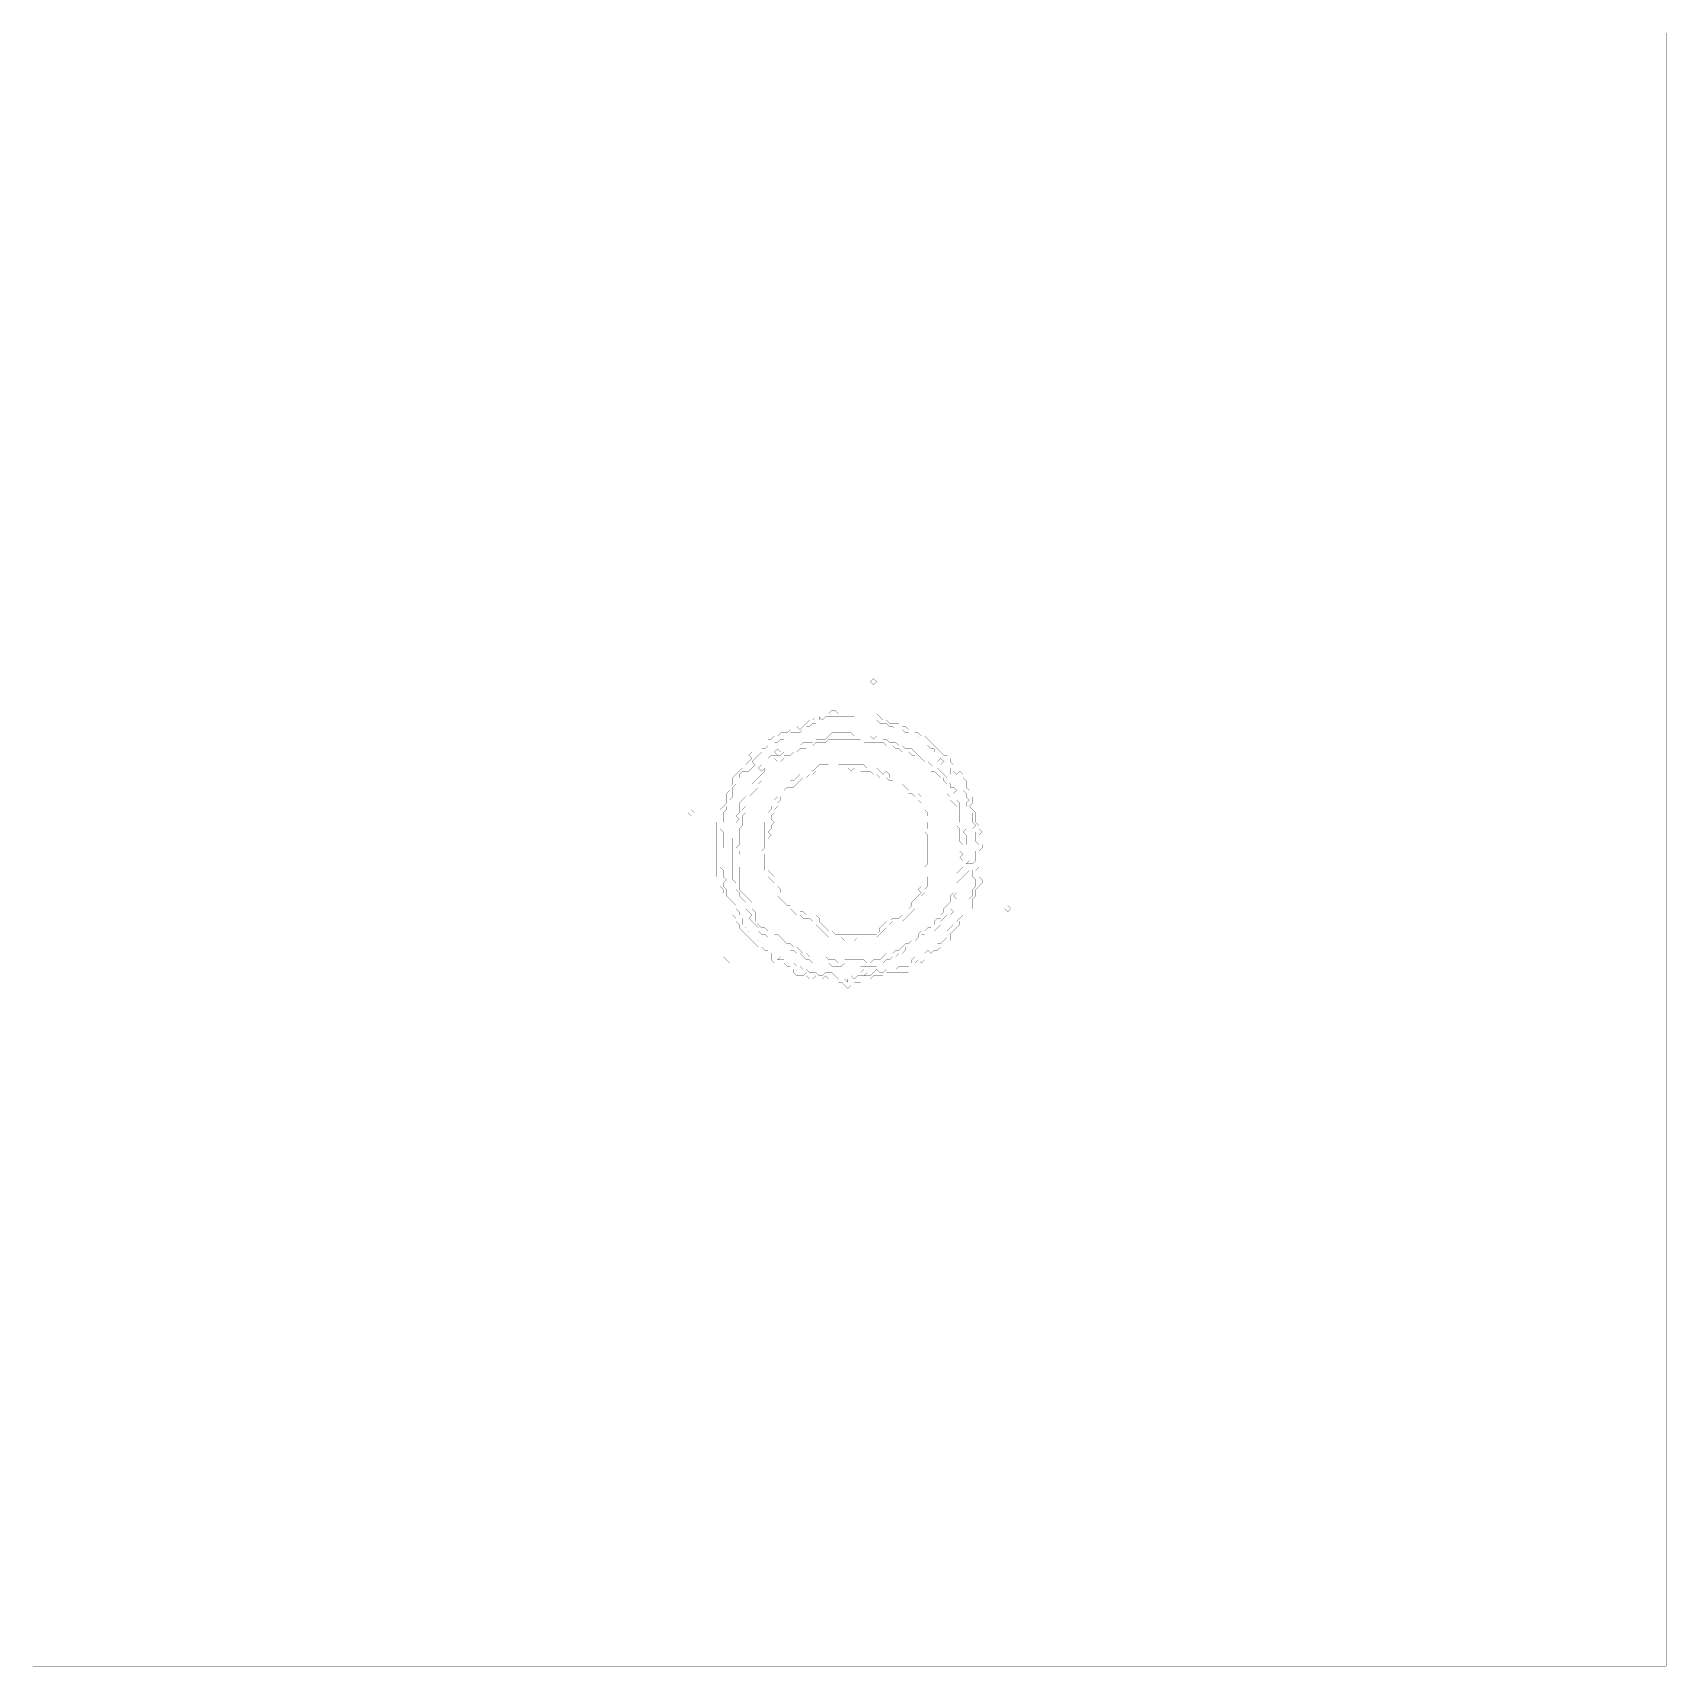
# Model space of a CAD drawing. Header units: metres. Extents: x 0 to 5097, y -5097 to 0.
import ezdxf

# ---------------------------------------------------------------- set-up
doc = ezdxf.new("R2010")
doc.units = ezdxf.units.M
doc.layers.add('conductor', color=1, linetype='Continuous')
doc.layers.add('substrate', color=5, linetype='Continuous')

msp = doc.modelspace()

# ---------------------------------------------------------------- linework, layer by layer
at = {"layer": 'conductor', "const_width": 0.5}
for points in [[(2453.8, -2134.6), (2453.8, -2144.5), (2443.8, -2154.5), (2433.8, -2154.5), (2423.8, -2164.5), (2413.9, -2164.5), (2403.9, -2174.5), (2393.9, -2184.4), (2383.9, -2184.4), (2374, -2184.4), (2364, -2184.4), (2354, -2194.4), (2344, -2204.4), (2334.1, -2204.4), (2324.1, -2214.4), (2314.1, -2214.4), (2314.1, -2224.3), (2314.1, -2234.3), (2304.1, -2244.3), (2294.2, -2234.3), (2294.2, -2224.3), (2284.2, -2234.3), (2274.2, -2234.3), (2274.2, -2244.3), (2264.2, -2254.3), (2254.3, -2264.2), (2244.3, -2274.2), (2254.3, -2284.2), (2244.3, -2294.2), (2234.3, -2304.1), (2224.3, -2304.1), (2214.4, -2304.1), (2204.4, -2314.1), (2204.4, -2324.1), (2194.4, -2334.1), (2194.4, -2344), (2184.4, -2354), (2184.4, -2364), (2184.4, -2374), (2184.4, -2383.9), (2174.5, -2393.9), (2174.5, -2403.9), (2164.5, -2413.9), (2164.5, -2423.8), (2154.5, -2433.8), (2154.5, -2443.8), (2154.5, -2453.8), (2154.5, -2463.7), (2144.5, -2473.7), (2144.5, -2483.7), (2154.5, -2493.7), (2154.5, -2503.6), (2154.5, -2513.6), (2154.5, -2523.6), (2154.5, -2533.6), (2154.5, -2543.5), (2144.5, -2553.5), (2144.5, -2563.5), (2144.5, -2573.4), (2144.5, -2583.4), (2144.5, -2593.4), (2144.5, -2603.4), (2154.5, -2613.3), (2154.5, -2623.3), (2154.5, -2633.3), (2164.5, -2643.3), (2154.5, -2653.2), (2154.5, -2663.2), (2164.5, -2673.2), (2164.5, -2683.2), (2164.5, -2693.1), (2174.5, -2703.1), (2184.4, -2713.1), (2194.4, -2723.1), (2194.4, -2733), (2204.4, -2743), (2204.4, -2753), (2214.4, -2763), (2214.4, -2772.9), (2214.4, -2782.9), (2224.3, -2792.9), (2224.3, -2802.9), (2234.3, -2802.9), (2244.3, -2812.8), (2244.3, -2822.8), (2254.3, -2822.8), (2264.2, -2832.8), (2274.2, -2832.8), (2284.2, -2832.8), (2294.2, -2842.8), (2304.1, -2852.7), (2314.1, -2862.7), (2314.1, -2872.7), (2324.1, -2872.7), (2334.1, -2882.7), (2324.1, -2892.6), (2334.1, -2892.6), (2344, -2892.6), (2354, -2902.6), (2364, -2902.6), (2374, -2902.6), (2383.9, -2912.6), (2383.9, -2922.6), (2393.9, -2912.6), (2403.9, -2922.6), (2413.9, -2922.6), (2423.8, -2932.5), (2433.8, -2932.5), (2443.8, -2932.5), (2453.8, -2942.5), (2463.7, -2942.5), (2473.7, -2932.5), (2483.7, -2932.5), (2493.7, -2932.5), (2503.6, -2942.5), (2513.6, -2952.5), (2523.6, -2952.5), (2533.6, -2952.5), (2543.5, -2962.5), (2543.5, -2952.5), (2553.5, -2942.5), (2563.5, -2952.5), (2573.4, -2942.5), (2583.4, -2942.5), (2593.4, -2942.5), (2603.4, -2942.5), (2613.3, -2942.5), (2623.3, -2932.5), (2633.3, -2922.6), (2643.3, -2932.5), (2653.2, -2932.5), (2663.2, -2922.6), (2673.2, -2922.6), (2683.2, -2922.6), (2693.1, -2922.6), (2703.1, -2912.6), (2713.1, -2912.6), (2723.1, -2912.6), (2733, -2912.6), (2743, -2902.6), (2743, -2892.6), (2753, -2882.7), (2763, -2882.7), (2772.9, -2882.7), (2772.9, -2872.7), (2782.9, -2862.7), (2792.9, -2852.7), (2802.9, -2852.7), (2812.8, -2852.7), (2822.8, -2842.8), (2832.8, -2842.8), (2842.8, -2832.8), (2852.7, -2822.8), (2852.7, -2812.8), (2852.7, -2802.9), (2862.7, -2792.9), (2872.7, -2782.9), (2882.7, -2782.9), (2882.7, -2772.9), (2892.6, -2763), (2902.6, -2753), (2902.6, -2743), (2912.6, -2733), (2922.6, -2733), (2922.6, -2723.1), (2922.6, -2713.1), (2922.6, -2703.1), (2932.5, -2693.1), (2932.5, -2683.2), (2932.5, -2673.2), (2942.5, -2663.2), (2942.5, -2653.2), (2942.5, -2643.3), (2932.5, -2633.3), (2932.5, -2623.3), (2932.5, -2613.3), (2922.6, -2613.3), (2912.6, -2623.3), (2902.6, -2633.3), (2892.6, -2643.3), (2882.7, -2653.2), (2882.7, -2663.2), (2882.7, -2673.2), (2882.7, -2683.2), (2872.7, -2693.1), (2882.7, -2703.1), (2882.7, -2713.1), (2872.7, -2723.1), (2862.7, -2733), (2872.7, -2743), (2862.7, -2753), (2852.7, -2753), (2842.8, -2763), (2832.8, -2772.9), (2832.8, -2782.9), (2822.8, -2792.9), (2812.8, -2802.9), (2802.9, -2802.9), (2792.9, -2802.9), (2782.9, -2812.8), (2772.9, -2812.8), (2772.9, -2822.8), (2763, -2832.8), (2753, -2842.8), (2743, -2852.7), (2733, -2852.7), (2723.1, -2852.7), (2723.1, -2862.7), (2713.1, -2872.7), (2703.1, -2872.7), (2693.1, -2882.7), (2683.2, -2882.7), (2673.2, -2892.6), (2663.2, -2892.6), (2653.2, -2902.6), (2643.3, -2902.6), (2633.3, -2912.6), (2623.3, -2912.6), (2613.3, -2912.6), (2603.4, -2912.6), (2593.4, -2912.6), (2583.4, -2912.6), (2573.4, -2902.6), (2563.5, -2902.6), (2553.5, -2902.6), (2543.5, -2902.6), (2533.6, -2902.6), (2523.6, -2912.6), (2513.6, -2912.6), (2503.6, -2912.6), (2493.7, -2912.6), (2483.7, -2902.6), (2473.7, -2902.6), (2463.7, -2902.6), (2453.8, -2902.6), (2443.8, -2902.6), (2433.8, -2902.6), (2423.8, -2892.6), (2413.9, -2892.6), (2403.9, -2882.7), (2393.9, -2872.7), (2383.9, -2872.7), (2374, -2862.7), (2364, -2862.7), (2354, -2852.7), (2344, -2842.8), (2334.1, -2832.8), (2324.1, -2822.8), (2314.1, -2822.8), (2304.1, -2822.8), (2294.2, -2822.8), (2284.2, -2812.8), (2274.2, -2812.8), (2264.2, -2802.9), (2264.2, -2792.9), (2254.3, -2782.9), (2244.3, -2772.9), (2234.3, -2763), (2244.3, -2753), (2234.3, -2743), (2224.3, -2733), (2224.3, -2723.1), (2224.3, -2713.1), (2214.4, -2703.1), (2204.4, -2693.1), (2204.4, -2683.2), (2194.4, -2673.2), (2194.4, -2663.2), (2194.4, -2653.2), (2184.4, -2643.3), (2184.4, -2633.3), (2184.4, -2623.3), (2184.4, -2613.3), (2184.4, -2603.4), (2184.4, -2593.4), (2184.4, -2583.4), (2184.4, -2573.4), (2184.4, -2563.5), (2184.4, -2553.5), (2184.4, -2543.5), (2184.4, -2533.6), (2184.4, -2523.6), (2184.4, -2513.6), (2194.4, -2503.6), (2194.4, -2493.7), (2194.4, -2483.7), (2194.4, -2473.7), (2194.4, -2463.7), (2204.4, -2453.8), (2194.4, -2443.8), (2204.4, -2433.8), (2204.4, -2423.8), (2204.4, -2413.9), (2204.4, -2403.9), (2214.4, -2393.9), (2224.3, -2383.9), (2224.3, -2374), (2234.3, -2364), (2244.3, -2354), (2244.3, -2344), (2254.3, -2334.1), (2264.2, -2324.1), (2274.2, -2314.1), (2284.2, -2304.1), (2284.2, -2294.2), (2294.2, -2284.2), (2294.2, -2274.2), (2294.2, -2264.2), (2304.1, -2254.3), (2314.1, -2254.3), (2324.1, -2254.3), (2334.1, -2254.3), (2344, -2244.3), (2354, -2244.3), (2364, -2234.3), (2374, -2224.3), (2383.9, -2224.3), (2393.9, -2224.3), (2403.9, -2214.4), (2413.9, -2214.4), (2423.8, -2214.4), (2433.8, -2214.4), (2443.8, -2204.4), (2453.8, -2204.4), (2463.7, -2204.4), (2473.7, -2204.4), (2483.7, -2194.4), (2493.7, -2184.4), (2503.6, -2184.4), (2513.6, -2184.4), (2523.6, -2184.4), (2533.6, -2184.4), (2543.5, -2184.4), (2553.5, -2184.4), (2563.5, -2194.4), (2573.4, -2194.4), (2583.4, -2194.4), (2593.4, -2194.4), (2603.4, -2194.4), (2613.3, -2194.4), (2623.3, -2204.4), (2633.3, -2194.4), (2643.3, -2194.4), (2653.2, -2204.4), (2663.2, -2204.4), (2673.2, -2214.4), (2683.2, -2214.4), (2693.1, -2214.4), (2703.1, -2224.3), (2713.1, -2224.3), (2723.1, -2234.3), (2733, -2234.3), (2743, -2234.3), (2753, -2244.3), (2763, -2254.3), (2772.9, -2264.2), (2782.9, -2274.2), (2792.9, -2274.2), (2802.9, -2284.2), (2812.8, -2294.2), (2822.8, -2294.2), (2832.8, -2304.1), (2842.8, -2314.1), (2852.7, -2324.1), (2852.7, -2334.1), (2862.7, -2344), (2862.7, -2354), (2872.7, -2354), (2882.7, -2364), (2872.7, -2374), (2882.7, -2383.9), (2882.7, -2393.9), (2892.6, -2403.9), (2892.6, -2413.9), (2892.6, -2423.8), (2892.6, -2433.8), (2892.6, -2443.8), (2892.6, -2453.8), (2892.6, -2463.7), (2902.6, -2473.7), (2912.6, -2483.7), (2902.6, -2493.7), (2912.6, -2503.6), (2912.6, -2513.6), (2912.6, -2523.6), (2912.6, -2533.6), (2922.6, -2543.5), (2922.6, -2553.5), (2922.6, -2563.5), (2922.6, -2573.4), (2922.6, -2583.4), (2912.6, -2593.4), (2922.6, -2593.4), (2932.5, -2593.4), (2942.5, -2583.4), (2942.5, -2573.4), (2942.5, -2563.5), (2942.5, -2553.5), (2952.5, -2543.5), (2952.5, -2533.6), (2942.5, -2523.6), (2942.5, -2513.6), (2942.5, -2503.6), (2942.5, -2493.7), (2932.5, -2483.7), (2942.5, -2473.7), (2932.5, -2463.7), (2932.5, -2453.8), (2932.5, -2443.8), (2932.5, -2433.8), (2922.6, -2423.8), (2912.6, -2413.9), (2912.6, -2403.9), (2922.6, -2393.9), (2912.6, -2383.9), (2912.6, -2374), (2902.6, -2364), (2902.6, -2354), (2892.6, -2344), (2882.7, -2334.1), (2882.7, -2324.1), (2872.7, -2324.1), (2862.7, -2314.1), (2862.7, -2304.1), (2862.7, -2294.2), (2852.7, -2284.2), (2842.8, -2274.2), (2832.8, -2264.2), (2822.8, -2254.3), (2812.8, -2244.3), (2812.8, -2234.3), (2802.9, -2234.3), (2792.9, -2224.3), (2782.9, -2214.4), (2772.9, -2204.4), (2763, -2194.4), (2753, -2194.4), (2743, -2194.4), (2733, -2184.4), (2723.1, -2184.4), (2713.1, -2174.5), (2703.1, -2174.5), (2693.1, -2174.5), (2683.2, -2164.5), (2673.2, -2164.5), (2663.2, -2154.5), (2653.2, -2154.5), (2643.3, -2154.5), (2633.3, -2144.5), (2623.3, -2144.5), (2613.3, -2144.5), (2603.4, -2144.5), (2593.4, -2144.5), (2583.4, -2144.5), (2573.4, -2144.5), (2563.5, -2134.6), (2553.5, -2134.6), (2543.5, -2134.6), (2533.6, -2134.6), (2523.6, -2134.6), (2513.6, -2134.6), (2503.6, -2134.6), (2493.7, -2134.6), (2483.7, -2134.6), (2473.7, -2134.6), (2463.7, -2144.5)], [(2314.1, -2244.3), (2324.1, -2234.3), (2334.1, -2244.3), (2324.1, -2254.3)], [(2264.2, -2294.2), (2274.2, -2284.2), (2284.2, -2294.2), (2274.2, -2304.1)], [(2822.8, -2274.2), (2832.8, -2264.2), (2842.8, -2274.2), (2832.8, -2284.2)], [(2453.8, -2294.2), (2443.8, -2304.1), (2433.8, -2314.1), (2423.8, -2314.1), (2413.9, -2324.1), (2403.9, -2324.1), (2393.9, -2334.1), (2383.9, -2344), (2374, -2354), (2364, -2354), (2354, -2354), (2344, -2364), (2344, -2374), (2334.1, -2383.9), (2334.1, -2393.9), (2324.1, -2403.9), (2324.1, -2413.9), (2314.1, -2423.8), (2314.1, -2433.8), (2304.1, -2443.8), (2304.1, -2453.8), (2314.1, -2463.7), (2304.1, -2473.7), (2304.1, -2483.7), (2294.2, -2493.7), (2304.1, -2503.6), (2294.2, -2513.6), (2294.2, -2523.6), (2294.2, -2533.6), (2294.2, -2543.5), (2294.2, -2553.5), (2294.2, -2563.5), (2294.2, -2573.4), (2294.2, -2583.4), (2294.2, -2593.4), (2294.2, -2603.4), (2294.2, -2613.3), (2304.1, -2623.3), (2314.1, -2633.3), (2314.1, -2643.3), (2324.1, -2653.2), (2324.1, -2663.2), (2334.1, -2673.2), (2334.1, -2683.2), (2344, -2693.1), (2344, -2703.1), (2354, -2703.1), (2364, -2713.1), (2374, -2723.1), (2383.9, -2733), (2393.9, -2743), (2403.9, -2743), (2413.9, -2753), (2423.8, -2753), (2433.8, -2753), (2443.8, -2753), (2453.8, -2763), (2453.8, -2772.9), (2463.7, -2782.9), (2473.7, -2792.9), (2483.7, -2802.9), (2493.7, -2802.9), (2503.6, -2812.8), (2513.6, -2812.8), (2523.6, -2812.8), (2533.6, -2812.8), (2543.5, -2812.8), (2553.5, -2812.8), (2563.5, -2812.8), (2573.4, -2812.8), (2583.4, -2812.8), (2593.4, -2812.8), (2603.4, -2812.8), (2613.3, -2812.8), (2623.3, -2812.8), (2633.3, -2812.8), (2643.3, -2802.9), (2643.3, -2792.9), (2653.2, -2782.9), (2663.2, -2772.9), (2673.2, -2772.9), (2683.2, -2763), (2693.1, -2763), (2703.1, -2763), (2713.1, -2753), (2723.1, -2753), (2733, -2743), (2733, -2733), (2743, -2723.1), (2743, -2713.1), (2753, -2703.1), (2763, -2693.1), (2772.9, -2683.2), (2763, -2673.2), (2772.9, -2663.2), (2772.9, -2653.2), (2782.9, -2643.3), (2782.9, -2633.3), (2782.9, -2623.3), (2782.9, -2613.3), (2782.9, -2603.4), (2792.9, -2593.4), (2792.9, -2583.4), (2792.9, -2573.4), (2792.9, -2563.5), (2792.9, -2553.5), (2792.9, -2543.5), (2792.9, -2533.6), (2792.9, -2523.6), (2792.9, -2513.6), (2792.9, -2503.6), (2782.9, -2493.7), (2792.9, -2483.7), (2792.9, -2473.7), (2792.9, -2463.7), (2782.9, -2453.8), (2782.9, -2443.8), (2782.9, -2433.8), (2772.9, -2423.8), (2772.9, -2413.9), (2772.9, -2403.9), (2763, -2393.9), (2753, -2393.9), (2743, -2393.9), (2733, -2383.9), (2723.1, -2374), (2713.1, -2364), (2703.1, -2354), (2693.1, -2344), (2683.2, -2334.1), (2673.2, -2334.1), (2663.2, -2324.1), (2653.2, -2324.1), (2643.3, -2324.1), (2633.3, -2314.1), (2623.3, -2314.1), (2613.3, -2304.1), (2603.4, -2304.1), (2593.4, -2304.1), (2583.4, -2304.1), (2573.4, -2294.2), (2563.5, -2294.2), (2553.5, -2304.1), (2543.5, -2294.2), (2533.6, -2294.2), (2523.6, -2294.2), (2513.6, -2294.2), (2503.6, -2294.2), (2493.7, -2294.2), (2483.7, -2294.2), (2473.7, -2294.2), (2463.7, -2294.2)], [(2583.4, -2932.5), (2593.4, -2922.6), (2603.4, -2932.5), (2593.4, -2942.5)]]:
    msp.add_lwpolyline(points, close=True, dxfattribs=at)
at = {"layer": 'substrate', "const_width": 0.5}
for points in [[(0, 0), (0, -10), (0, -19.9), (0, -29.9), (0, -39.9), (0, -49.9), (0, -59.8), (0, -69.8), (0, -79.8), (0, -89.8), (0, -99.7), (0, -109.7), (0, -119.7), (0, -129.7), (0, -139.6), (0, -149.6), (0, -159.6), (0, -169.6), (0, -179.5), (0, -189.5), (0, -199.5), (0, -209.5), (0, -219.4), (0, -229.4), (0, -239.4), (0, -249.4), (0, -259.3), (0, -269.3), (0, -279.3), (0, -289.3), (0, -299.2), (0, -309.2), (0, -319.2), (0, -329.2), (0, -339.1), (0, -349.1), (0, -359.1), (0, -369.1), (0, -379), (0, -389), (0, -399), (0, -409), (0, -418.9), (0, -428.9), (0, -438.9), (0, -448.9), (0, -458.8), (0, -468.8), (0, -478.8), (0, -488.8), (0, -498.7), (0, -508.7), (0, -518.7), (0, -528.7), (0, -538.6), (0, -548.6), (0, -558.6), (0, -568.6), (0, -578.5), (0, -588.5), (0, -598.5), (0, -608.5), (0, -618.4), (0, -628.4), (0, -638.4), (0, -648.3), (0, -658.3), (0, -668.3), (0, -678.3), (0, -688.2), (0, -698.2), (0, -708.2), (0, -718.2), (0, -728.1), (0, -738.1), (0, -748.1), (0, -758.1), (0, -768), (0, -778), (0, -788), (0, -798), (0, -807.9), (0, -817.9), (0, -827.9), (0, -837.9), (0, -847.8), (0, -857.8), (0, -867.8), (0, -877.8), (0, -887.7), (0, -897.7), (0, -907.7), (0, -917.7), (0, -927.6), (0, -937.6), (0, -947.6), (0, -957.6), (0, -967.5), (0, -977.5), (0, -987.5), (0, -997.5), (0, -1007.4), (0, -1017.4), (0, -1027.4), (0, -1037.4), (0, -1047.3), (0, -1057.3), (0, -1067.3), (0, -1077.3), (0, -1087.2), (0, -1097.2), (0, -1107.2), (0, -1117.2), (0, -1127.1), (0, -1137.1), (0, -1147.1), (0, -1157.1), (0, -1167), (0, -1177), (0, -1187), (0, -1197), (0, -1206.9), (0, -1216.9), (0, -1226.9), (0, -1236.9), (0, -1246.8), (0, -1256.8), (0, -1266.8), (0, -1276.8), (0, -1286.7), (0, -1296.7), (0, -1306.7), (0, -1316.6), (0, -1326.6), (0, -1336.6), (0, -1346.6), (0, -1356.5), (0, -1366.5), (0, -1376.5), (0, -1386.5), (0, -1396.4), (0, -1406.4), (0, -1416.4), (0, -1426.4), (0, -1436.3), (0, -1446.3), (0, -1456.3), (0, -1466.3), (0, -1476.2), (0, -1486.2), (0, -1496.2), (0, -1506.2), (0, -1516.1), (0, -1526.1), (0, -1536.1), (0, -1546.1), (0, -1556), (0, -1566), (0, -1576), (0, -1586), (0, -1595.9), (0, -1605.9), (0, -1615.9), (0, -1625.9), (0, -1635.8), (0, -1645.8), (0, -1655.8), (0, -1665.8), (0, -1675.7), (0, -1685.7), (0, -1695.7), (0, -1705.7), (0, -1715.6), (0, -1725.6), (0, -1735.6), (0, -1745.6), (0, -1755.5), (0, -1765.5), (0, -1775.5), (0, -1785.5), (0, -1795.4), (0, -1805.4), (0, -1815.4), (0, -1825.4), (0, -1835.3), (0, -1845.3), (0, -1855.3), (0, -1865.3), (0, -1875.2), (0, -1885.2), (0, -1895.2), (0, -1905.2), (0, -1915.1), (0, -1925.1), (0, -1935.1), (0, -1945), (0, -1955), (0, -1965), (0, -1975), (0, -1984.9), (0, -1994.9), (0, -2004.9), (0, -2014.9), (0, -2024.8), (0, -2034.8), (0, -2044.8), (0, -2054.8), (0, -2064.7), (0, -2074.7), (0, -2084.7), (0, -2094.7), (0, -2104.6), (0, -2114.6), (0, -2124.6), (0, -2134.6), (0, -2144.5), (0, -2154.5), (0, -2164.5), (0, -2174.5), (0, -2184.4), (0, -2194.4), (0, -2204.4), (0, -2214.4), (0, -2224.3), (0, -2234.3), (0, -2244.3), (0, -2254.3), (0, -2264.2), (0, -2274.2), (0, -2284.2), (0, -2294.2), (0, -2304.1), (0, -2314.1), (0, -2324.1), (0, -2334.1), (0, -2344), (0, -2354), (0, -2364), (0, -2374), (0, -2383.9), (0, -2393.9), (0, -2403.9), (0, -2413.9), (0, -2423.8), (0, -2433.8), (0, -2443.8), (0, -2453.8), (0, -2463.7), (0, -2473.7), (0, -2483.7), (0, -2493.7), (0, -2503.6), (0, -2513.6), (0, -2523.6), (0, -2533.6), (0, -2543.5), (0, -2553.5), (0, -2563.5), (0, -2573.4), (0, -2583.4), (0, -2593.4), (0, -2603.4), (0, -2613.3), (0, -2623.3), (0, -2633.3), (0, -2643.3), (0, -2653.2), (0, -2663.2), (0, -2673.2), (0, -2683.2), (0, -2693.1), (0, -2703.1), (0, -2713.1), (0, -2723.1), (0, -2733), (0, -2743), (0, -2753), (0, -2763), (0, -2772.9), (0, -2782.9), (0, -2792.9), (0, -2802.9), (0, -2812.8), (0, -2822.8), (0, -2832.8), (0, -2842.8), (0, -2852.7), (0, -2862.7), (0, -2872.7), (0, -2882.7), (0, -2892.6), (0, -2902.6), (0, -2912.6), (0, -2922.6), (0, -2932.5), (0, -2942.5), (0, -2952.5), (0, -2962.5), (0, -2972.4), (0, -2982.4), (0, -2992.4), (0, -3002.4), (0, -3012.3), (0, -3022.3), (0, -3032.3), (0, -3042.3), (0, -3052.2), (0, -3062.2), (0, -3072.2), (0, -3082.2), (0, -3092.1), (0, -3102.1), (0, -3112.1), (0, -3122.1), (0, -3132), (0, -3142), (0, -3152), (0, -3162), (0, -3171.9), (0, -3181.9), (0, -3191.9), (0, -3201.8), (0, -3211.8), (0, -3221.8), (0, -3231.8), (0, -3241.7), (0, -3251.7), (0, -3261.7), (0, -3271.7), (0, -3281.6), (0, -3291.6), (0, -3301.6), (0, -3311.6), (0, -3321.5), (0, -3331.5), (0, -3341.5), (0, -3351.5), (0, -3361.4), (0, -3371.4), (0, -3381.4), (0, -3391.4), (0, -3401.3), (0, -3411.3), (0, -3421.3), (0, -3431.3), (0, -3441.2), (0, -3451.2), (0, -3461.2), (0, -3471.2), (0, -3481.1), (0, -3491.1), (0, -3501.1), (0, -3511.1), (0, -3521), (0, -3531), (0, -3541), (0, -3551), (0, -3560.9), (0, -3570.9), (0, -3580.9), (0, -3590.9), (0, -3600.8), (0, -3610.8), (0, -3620.8), (0, -3630.8), (0, -3640.7), (0, -3650.7), (0, -3660.7), (0, -3670.7), (0, -3680.6), (0, -3690.6), (0, -3700.6), (0, -3710.6), (0, -3720.5), (0, -3730.5), (0, -3740.5), (0, -3750.5), (0, -3760.4), (0, -3770.4), (0, -3780.4), (0, -3790.4), (0, -3800.3), (0, -3810.3), (0, -3820.3), (0, -3830.2), (0, -3840.2), (0, -3850.2), (0, -3860.2), (0, -3870.1), (0, -3880.1), (0, -3890.1), (0, -3900.1), (0, -3910), (0, -3920), (0, -3930), (0, -3940), (0, -3949.9), (0, -3959.9), (0, -3969.9), (0, -3979.9), (0, -3989.8), (0, -3999.8), (0, -4009.8), (0, -4019.8), (0, -4029.7), (0, -4039.7), (0, -4049.7), (0, -4059.7), (0, -4069.6), (0, -4079.6), (0, -4089.6), (0, -4099.6), (0, -4109.5), (0, -4119.5), (0, -4129.5), (0, -4139.5), (0, -4149.4), (0, -4159.4), (0, -4169.4), (0, -4179.4), (0, -4189.3), (0, -4199.3), (0, -4209.3), (0, -4219.3), (0, -4229.2), (0, -4239.2), (0, -4249.2), (0, -4259.2), (0, -4269.1), (0, -4279.1), (0, -4289.1), (0, -4299.1), (0, -4309), (0, -4319), (0, -4329), (0, -4339), (0, -4348.9), (0, -4358.9), (0, -4368.9), (0, -4378.9), (0, -4388.8), (0, -4398.8), (0, -4408.8), (0, -4418.8), (0, -4428.7), (0, -4438.7), (0, -4448.7), (0, -4458.7), (0, -4468.6), (0, -4478.6), (0, -4488.6), (0, -4498.5), (0, -4508.5), (0, -4518.5), (0, -4528.5), (0, -4538.4), (0, -4548.4), (0, -4558.4), (0, -4568.4), (0, -4578.3), (0, -4588.3), (0, -4598.3), (0, -4608.3), (0, -4618.2), (0, -4628.2), (0, -4638.2), (0, -4648.2), (0, -4658.1), (0, -4668.1), (0, -4678.1), (0, -4688.1), (0, -4698), (0, -4708), (0, -4718), (0, -4728), (0, -4737.9), (0, -4747.9), (0, -4757.9), (0, -4767.9), (0, -4777.8), (0, -4787.8), (0, -4797.8), (0, -4807.8), (0, -4817.7), (0, -4827.7), (0, -4837.7), (0, -4847.7), (0, -4857.6), (0, -4867.6), (0, -4877.6), (0, -4887.6), (0, -4897.5), (0, -4907.5), (0, -4917.5), (0, -4927.5), (0, -4937.4), (0, -4947.4), (0, -4957.4), (0, -4967.4), (0, -4977.3), (0, -4987.3), (0, -4997.3), (0, -5007.3), (0, -5017.2), (0, -5027.2), (0, -5037.2), (0, -5047.2), (0, -5057.1), (0, -5067.1), (0, -5077.1), (0, -5087.1), (0, -5097), (10, -5097), (19.9, -5097), (29.9, -5097), (39.9, -5097), (49.9, -5097), (59.8, -5097), (69.8, -5097), (79.8, -5097), (89.8, -5097), (99.7, -5097), (109.7, -5097), (119.7, -5097), (129.7, -5097), (139.6, -5097), (149.6, -5097), (159.6, -5097), (169.6, -5097), (179.5, -5097), (189.5, -5097), (199.5, -5097), (209.5, -5097), (219.4, -5097), (229.4, -5097), (239.4, -5097), (249.4, -5097), (259.3, -5097), (269.3, -5097), (279.3, -5097), (289.3, -5097), (299.2, -5097), (309.2, -5097), (319.2, -5097), (329.2, -5097), (339.1, -5097), (349.1, -5097), (359.1, -5097), (369.1, -5097), (379, -5097), (389, -5097), (399, -5097), (409, -5097), (418.9, -5097), (428.9, -5097), (438.9, -5097), (448.9, -5097), (458.8, -5097), (468.8, -5097), (478.8, -5097), (488.8, -5097), (498.7, -5097), (508.7, -5097), (518.7, -5097), (528.7, -5097), (538.6, -5097), (548.6, -5097), (558.6, -5097), (568.6, -5097), (578.5, -5097), (588.5, -5097), (598.5, -5097), (608.5, -5097), (618.4, -5097), (628.4, -5097), (638.4, -5097), (648.3, -5097), (658.3, -5097), (668.3, -5097), (678.3, -5097), (688.2, -5097), (698.2, -5097), (708.2, -5097), (718.2, -5097), (728.1, -5097), (738.1, -5097), (748.1, -5097), (758.1, -5097), (768, -5097), (778, -5097), (788, -5097), (798, -5097), (807.9, -5097), (817.9, -5097), (827.9, -5097), (837.9, -5097), (847.8, -5097), (857.8, -5097), (867.8, -5097), (877.8, -5097), (887.7, -5097), (897.7, -5097), (907.7, -5097), (917.7, -5097), (927.6, -5097), (937.6, -5097), (947.6, -5097), (957.6, -5097), (967.5, -5097), (977.5, -5097), (987.5, -5097), (997.5, -5097), (1007.4, -5097), (1017.4, -5097), (1027.4, -5097), (1037.4, -5097), (1047.3, -5097), (1057.3, -5097), (1067.3, -5097), (1077.3, -5097), (1087.2, -5097), (1097.2, -5097), (1107.2, -5097), (1117.2, -5097), (1127.1, -5097), (1137.1, -5097), (1147.1, -5097), (1157.1, -5097), (1167, -5097), (1177, -5097), (1187, -5097), (1197, -5097), (1206.9, -5097), (1216.9, -5097), (1226.9, -5097), (1236.9, -5097), (1246.8, -5097), (1256.8, -5097), (1266.8, -5097), (1276.8, -5097), (1286.7, -5097), (1296.7, -5097), (1306.7, -5097), (1316.6, -5097), (1326.6, -5097), (1336.6, -5097), (1346.6, -5097), (1356.5, -5097), (1366.5, -5097), (1376.5, -5097), (1386.5, -5097), (1396.4, -5097), (1406.4, -5097), (1416.4, -5097), (1426.4, -5097), (1436.3, -5097), (1446.3, -5097), (1456.3, -5097), (1466.3, -5097), (1476.2, -5097), (1486.2, -5097), (1496.2, -5097), (1506.2, -5097), (1516.1, -5097), (1526.1, -5097), (1536.1, -5097), (1546.1, -5097), (1556, -5097), (1566, -5097), (1576, -5097), (1586, -5097), (1595.9, -5097), (1605.9, -5097), (1615.9, -5097), (1625.9, -5097), (1635.8, -5097), (1645.8, -5097), (1655.8, -5097), (1665.8, -5097), (1675.7, -5097), (1685.7, -5097), (1695.7, -5097), (1705.7, -5097), (1715.6, -5097), (1725.6, -5097), (1735.6, -5097), (1745.6, -5097), (1755.5, -5097), (1765.5, -5097), (1775.5, -5097), (1785.5, -5097), (1795.4, -5097), (1805.4, -5097), (1815.4, -5097), (1825.4, -5097), (1835.3, -5097), (1845.3, -5097), (1855.3, -5097), (1865.3, -5097), (1875.2, -5097), (1885.2, -5097), (1895.2, -5097), (1905.2, -5097), (1915.1, -5097), (1925.1, -5097), (1935.1, -5097), (1945, -5097), (1955, -5097), (1965, -5097), (1975, -5097), (1984.9, -5097), (1994.9, -5097), (2004.9, -5097), (2014.9, -5097), (2024.8, -5097), (2034.8, -5097), (2044.8, -5097), (2054.8, -5097), (2064.7, -5097), (2074.7, -5097), (2084.7, -5097), (2094.7, -5097), (2104.6, -5097), (2114.6, -5097), (2124.6, -5097), (2134.6, -5097), (2144.5, -5097), (2154.5, -5097), (2164.5, -5097), (2174.5, -5097), (2184.4, -5097), (2194.4, -5097), (2204.4, -5097), (2214.4, -5097), (2224.3, -5097), (2234.3, -5097), (2244.3, -5097), (2254.3, -5097), (2264.2, -5097), (2274.2, -5097), (2284.2, -5097), (2294.2, -5097), (2304.1, -5097), (2314.1, -5097), (2324.1, -5097), (2334.1, -5097), (2344, -5097), (2354, -5097), (2364, -5097), (2374, -5097), (2383.9, -5097), (2393.9, -5097), (2403.9, -5097), (2413.9, -5097), (2423.8, -5097), (2433.8, -5097), (2443.8, -5097), (2453.8, -5097), (2463.7, -5097), (2473.7, -5097), (2483.7, -5097), (2493.7, -5097), (2503.6, -5097), (2513.6, -5097), (2523.6, -5097), (2533.6, -5097), (2543.5, -5097), (2553.5, -5097), (2563.5, -5097), (2573.4, -5097), (2583.4, -5097), (2593.4, -5097), (2603.4, -5097), (2613.3, -5097), (2623.3, -5097), (2633.3, -5097), (2643.3, -5097), (2653.2, -5097), (2663.2, -5097), (2673.2, -5097), (2683.2, -5097), (2693.1, -5097), (2703.1, -5097), (2713.1, -5097), (2723.1, -5097), (2733, -5097), (2743, -5097), (2753, -5097), (2763, -5097), (2772.9, -5097), (2782.9, -5097), (2792.9, -5097), (2802.9, -5097), (2812.8, -5097), (2822.8, -5097), (2832.8, -5097), (2842.8, -5097), (2852.7, -5097), (2862.7, -5097), (2872.7, -5097), (2882.7, -5097), (2892.6, -5097), (2902.6, -5097), (2912.6, -5097), (2922.6, -5097), (2932.5, -5097), (2942.5, -5097), (2952.5, -5097), (2962.5, -5097), (2972.4, -5097), (2982.4, -5097), (2992.4, -5097), (3002.4, -5097), (3012.3, -5097), (3022.3, -5097), (3032.3, -5097), (3042.3, -5097), (3052.2, -5097), (3062.2, -5097), (3072.2, -5097), (3082.2, -5097), (3092.1, -5097), (3102.1, -5097), (3112.1, -5097), (3122.1, -5097), (3132, -5097), (3142, -5097), (3152, -5097), (3162, -5097), (3171.9, -5097), (3181.9, -5097), (3191.9, -5097), (3201.8, -5097), (3211.8, -5097), (3221.8, -5097), (3231.8, -5097), (3241.7, -5097), (3251.7, -5097), (3261.7, -5097), (3271.7, -5097), (3281.6, -5097), (3291.6, -5097), (3301.6, -5097), (3311.6, -5097), (3321.5, -5097), (3331.5, -5097), (3341.5, -5097), (3351.5, -5097), (3361.4, -5097), (3371.4, -5097), (3381.4, -5097), (3391.4, -5097), (3401.3, -5097), (3411.3, -5097), (3421.3, -5097), (3431.3, -5097), (3441.2, -5097), (3451.2, -5097), (3461.2, -5097), (3471.2, -5097), (3481.1, -5097), (3491.1, -5097), (3501.1, -5097), (3511.1, -5097), (3521, -5097), (3531, -5097), (3541, -5097), (3551, -5097), (3560.9, -5097), (3570.9, -5097), (3580.9, -5097), (3590.9, -5097), (3600.8, -5097), (3610.8, -5097), (3620.8, -5097), (3630.8, -5097), (3640.7, -5097), (3650.7, -5097), (3660.7, -5097), (3670.7, -5097), (3680.6, -5097), (3690.6, -5097), (3700.6, -5097), (3710.6, -5097), (3720.5, -5097), (3730.5, -5097), (3740.5, -5097), (3750.5, -5097), (3760.4, -5097), (3770.4, -5097), (3780.4, -5097), (3790.4, -5097), (3800.3, -5097), (3810.3, -5097), (3820.3, -5097), (3830.2, -5097), (3840.2, -5097), (3850.2, -5097), (3860.2, -5097), (3870.1, -5097), (3880.1, -5097), (3890.1, -5097), (3900.1, -5097), (3910, -5097), (3920, -5097), (3930, -5097), (3940, -5097), (3949.9, -5097), (3959.9, -5097), (3969.9, -5097), (3979.9, -5097), (3989.8, -5097), (3999.8, -5097), (4009.8, -5097), (4019.8, -5097), (4029.7, -5097), (4039.7, -5097), (4049.7, -5097), (4059.7, -5097), (4069.6, -5097), (4079.6, -5097), (4089.6, -5097), (4099.6, -5097), (4109.5, -5097), (4119.5, -5097), (4129.5, -5097), (4139.5, -5097), (4149.4, -5097), (4159.4, -5097), (4169.4, -5097), (4179.4, -5097), (4189.3, -5097), (4199.3, -5097), (4209.3, -5097), (4219.3, -5097), (4229.2, -5097), (4239.2, -5097), (4249.2, -5097), (4259.2, -5097), (4269.1, -5097), (4279.1, -5097), (4289.1, -5097), (4299.1, -5097), (4309, -5097), (4319, -5097), (4329, -5097), (4339, -5097), (4348.9, -5097), (4358.9, -5097), (4368.9, -5097), (4378.9, -5097), (4388.8, -5097), (4398.8, -5097), (4408.8, -5097), (4418.8, -5097), (4428.7, -5097), (4438.7, -5097), (4448.7, -5097), (4458.7, -5097), (4468.6, -5097), (4478.6, -5097), (4488.6, -5097), (4498.5, -5097), (4508.5, -5097), (4518.5, -5097), (4528.5, -5097), (4538.4, -5097), (4548.4, -5097), (4558.4, -5097), (4568.4, -5097), (4578.3, -5097), (4588.3, -5097), (4598.3, -5097), (4608.3, -5097), (4618.2, -5097), (4628.2, -5097), (4638.2, -5097), (4648.2, -5097), (4658.1, -5097), (4668.1, -5097), (4678.1, -5097), (4688.1, -5097), (4698, -5097), (4708, -5097), (4718, -5097), (4728, -5097), (4737.9, -5097), (4747.9, -5097), (4757.9, -5097), (4767.9, -5097), (4777.8, -5097), (4787.8, -5097), (4797.8, -5097), (4807.8, -5097), (4817.7, -5097), (4827.7, -5097), (4837.7, -5097), (4847.7, -5097), (4857.6, -5097), (4867.6, -5097), (4877.6, -5097), (4887.6, -5097), (4897.5, -5097), (4907.5, -5097), (4917.5, -5097), (4927.5, -5097), (4937.4, -5097), (4947.4, -5097), (4957.4, -5097), (4967.4, -5097), (4977.3, -5097), (4987.3, -5097), (4997.3, -5097), (5007.3, -5097), (5017.2, -5097), (5027.2, -5097), (5037.2, -5097), (5047.2, -5097), (5057.1, -5097), (5067.1, -5097), (5077.1, -5097), (5087.1, -5097), (5097, -5097), (5097, -5087.1), (5097, -5077.1), (5097, -5067.1), (5097, -5057.1), (5097, -5047.2), (5097, -5037.2), (5097, -5027.2), (5097, -5017.2), (5097, -5007.3), (5097, -4997.3), (5097, -4987.3), (5097, -4977.3), (5097, -4967.4), (5097, -4957.4), (5097, -4947.4), (5097, -4937.4), (5097, -4927.5), (5097, -4917.5), (5097, -4907.5), (5097, -4897.5), (5097, -4887.6), (5097, -4877.6), (5097, -4867.6), (5097, -4857.6), (5097, -4847.7), (5097, -4837.7), (5097, -4827.7), (5097, -4817.7), (5097, -4807.8), (5097, -4797.8), (5097, -4787.8), (5097, -4777.8), (5097, -4767.9), (5097, -4757.9), (5097, -4747.9), (5097, -4737.9), (5097, -4728), (5097, -4718), (5097, -4708), (5097, -4698), (5097, -4688.1), (5097, -4678.1), (5097, -4668.1), (5097, -4658.1), (5097, -4648.2), (5097, -4638.2), (5097, -4628.2), (5097, -4618.2), (5097, -4608.3), (5097, -4598.3), (5097, -4588.3), (5097, -4578.3), (5097, -4568.4), (5097, -4558.4), (5097, -4548.4), (5097, -4538.4), (5097, -4528.5), (5097, -4518.5), (5097, -4508.5), (5097, -4498.5), (5097, -4488.6), (5097, -4478.6), (5097, -4468.6), (5097, -4458.7), (5097, -4448.7), (5097, -4438.7), (5097, -4428.7), (5097, -4418.8), (5097, -4408.8), (5097, -4398.8), (5097, -4388.8), (5097, -4378.9), (5097, -4368.9), (5097, -4358.9), (5097, -4348.9), (5097, -4339), (5097, -4329), (5097, -4319), (5097, -4309), (5097, -4299.1), (5097, -4289.1), (5097, -4279.1), (5097, -4269.1), (5097, -4259.2), (5097, -4249.2), (5097, -4239.2), (5097, -4229.2), (5097, -4219.3), (5097, -4209.3), (5097, -4199.3), (5097, -4189.3), (5097, -4179.4), (5097, -4169.4), (5097, -4159.4), (5097, -4149.4), (5097, -4139.5), (5097, -4129.5), (5097, -4119.5), (5097, -4109.5), (5097, -4099.6), (5097, -4089.6), (5097, -4079.6), (5097, -4069.6), (5097, -4059.7), (5097, -4049.7), (5097, -4039.7), (5097, -4029.7), (5097, -4019.8), (5097, -4009.8), (5097, -3999.8), (5097, -3989.8), (5097, -3979.9), (5097, -3969.9), (5097, -3959.9), (5097, -3949.9), (5097, -3940), (5097, -3930), (5097, -3920), (5097, -3910), (5097, -3900.1), (5097, -3890.1), (5097, -3880.1), (5097, -3870.1), (5097, -3860.2), (5097, -3850.2), (5097, -3840.2), (5097, -3830.2), (5097, -3820.3), (5097, -3810.3), (5097, -3800.3), (5097, -3790.4), (5097, -3780.4), (5097, -3770.4), (5097, -3760.4), (5097, -3750.5), (5097, -3740.5), (5097, -3730.5), (5097, -3720.5), (5097, -3710.6), (5097, -3700.6), (5097, -3690.6), (5097, -3680.6), (5097, -3670.7), (5097, -3660.7), (5097, -3650.7), (5097, -3640.7), (5097, -3630.8), (5097, -3620.8), (5097, -3610.8), (5097, -3600.8), (5097, -3590.9), (5097, -3580.9), (5097, -3570.9), (5097, -3560.9), (5097, -3551), (5097, -3541), (5097, -3531), (5097, -3521), (5097, -3511.1), (5097, -3501.1), (5097, -3491.1), (5097, -3481.1), (5097, -3471.2), (5097, -3461.2), (5097, -3451.2), (5097, -3441.2), (5097, -3431.3), (5097, -3421.3), (5097, -3411.3), (5097, -3401.3), (5097, -3391.4), (5097, -3381.4), (5097, -3371.4), (5097, -3361.4), (5097, -3351.5), (5097, -3341.5), (5097, -3331.5), (5097, -3321.5), (5097, -3311.6), (5097, -3301.6), (5097, -3291.6), (5097, -3281.6), (5097, -3271.7), (5097, -3261.7), (5097, -3251.7), (5097, -3241.7), (5097, -3231.8), (5097, -3221.8), (5097, -3211.8), (5097, -3201.8), (5097, -3191.9), (5097, -3181.9), (5097, -3171.9), (5097, -3162), (5097, -3152), (5097, -3142), (5097, -3132), (5097, -3122.1), (5097, -3112.1), (5097, -3102.1), (5097, -3092.1), (5097, -3082.2), (5097, -3072.2), (5097, -3062.2), (5097, -3052.2), (5097, -3042.3), (5097, -3032.3), (5097, -3022.3), (5097, -3012.3), (5097, -3002.4), (5097, -2992.4), (5097, -2982.4), (5097, -2972.4), (5097, -2962.5), (5097, -2952.5), (5097, -2942.5), (5097, -2932.5), (5097, -2922.6), (5097, -2912.6), (5097, -2902.6), (5097, -2892.6), (5097, -2882.7), (5097, -2872.7), (5097, -2862.7), (5097, -2852.7), (5097, -2842.8), (5097, -2832.8), (5097, -2822.8), (5097, -2812.8), (5097, -2802.9), (5097, -2792.9), (5097, -2782.9), (5097, -2772.9), (5097, -2763), (5097, -2753), (5097, -2743), (5097, -2733), (5097, -2723.1), (5097, -2713.1), (5097, -2703.1), (5097, -2693.1), (5097, -2683.2), (5097, -2673.2), (5097, -2663.2), (5097, -2653.2), (5097, -2643.3), (5097, -2633.3), (5097, -2623.3), (5097, -2613.3), (5097, -2603.4), (5097, -2593.4), (5097, -2583.4), (5097, -2573.4), (5097, -2563.5), (5097, -2553.5), (5097, -2543.5), (5097, -2533.6), (5097, -2523.6), (5097, -2513.6), (5097, -2503.6), (5097, -2493.7), (5097, -2483.7), (5097, -2473.7), (5097, -2463.7), (5097, -2453.8), (5097, -2443.8), (5097, -2433.8), (5097, -2423.8), (5097, -2413.9), (5097, -2403.9), (5097, -2393.9), (5097, -2383.9), (5097, -2374), (5097, -2364), (5097, -2354), (5097, -2344), (5097, -2334.1), (5097, -2324.1), (5097, -2314.1), (5097, -2304.1), (5097, -2294.2), (5097, -2284.2), (5097, -2274.2), (5097, -2264.2), (5097, -2254.3), (5097, -2244.3), (5097, -2234.3), (5097, -2224.3), (5097, -2214.4), (5097, -2204.4), (5097, -2194.4), (5097, -2184.4), (5097, -2174.5), (5097, -2164.5), (5097, -2154.5), (5097, -2144.5), (5097, -2134.6), (5097, -2124.6), (5097, -2114.6), (5097, -2104.6), (5097, -2094.7), (5097, -2084.7), (5097, -2074.7), (5097, -2064.7), (5097, -2054.8), (5097, -2044.8), (5097, -2034.8), (5097, -2024.8), (5097, -2014.9), (5097, -2004.9), (5097, -1994.9), (5097, -1984.9), (5097, -1975), (5097, -1965), (5097, -1955), (5097, -1945), (5097, -1935.1), (5097, -1925.1), (5097, -1915.1), (5097, -1905.2), (5097, -1895.2), (5097, -1885.2), (5097, -1875.2), (5097, -1865.3), (5097, -1855.3), (5097, -1845.3), (5097, -1835.3), (5097, -1825.4), (5097, -1815.4), (5097, -1805.4), (5097, -1795.4), (5097, -1785.5), (5097, -1775.5), (5097, -1765.5), (5097, -1755.5), (5097, -1745.6), (5097, -1735.6), (5097, -1725.6), (5097, -1715.6), (5097, -1705.7), (5097, -1695.7), (5097, -1685.7), (5097, -1675.7), (5097, -1665.8), (5097, -1655.8), (5097, -1645.8), (5097, -1635.8), (5097, -1625.9), (5097, -1615.9), (5097, -1605.9), (5097, -1595.9), (5097, -1586), (5097, -1576), (5097, -1566), (5097, -1556), (5097, -1546.1), (5097, -1536.1), (5097, -1526.1), (5097, -1516.1), (5097, -1506.2), (5097, -1496.2), (5097, -1486.2), (5097, -1476.2), (5097, -1466.3), (5097, -1456.3), (5097, -1446.3), (5097, -1436.3), (5097, -1426.4), (5097, -1416.4), (5097, -1406.4), (5097, -1396.4), (5097, -1386.5), (5097, -1376.5), (5097, -1366.5), (5097, -1356.5), (5097, -1346.6), (5097, -1336.6), (5097, -1326.6), (5097, -1316.6), (5097, -1306.7), (5097, -1296.7), (5097, -1286.7), (5097, -1276.8), (5097, -1266.8), (5097, -1256.8), (5097, -1246.8), (5097, -1236.9), (5097, -1226.9), (5097, -1216.9), (5097, -1206.9), (5097, -1197), (5097, -1187), (5097, -1177), (5097, -1167), (5097, -1157.1), (5097, -1147.1), (5097, -1137.1), (5097, -1127.1), (5097, -1117.2), (5097, -1107.2), (5097, -1097.2), (5097, -1087.2), (5097, -1077.3), (5097, -1067.3), (5097, -1057.3), (5097, -1047.3), (5097, -1037.4), (5097, -1027.4), (5097, -1017.4), (5097, -1007.4), (5097, -997.5), (5097, -987.5), (5097, -977.5), (5097, -967.5), (5097, -957.6), (5097, -947.6), (5097, -937.6), (5097, -927.6), (5097, -917.7), (5097, -907.7), (5097, -897.7), (5097, -887.7), (5097, -877.8), (5097, -867.8), (5097, -857.8), (5097, -847.8), (5097, -837.9), (5097, -827.9), (5097, -817.9), (5097, -807.9), (5097, -798), (5097, -788), (5097, -778), (5097, -768), (5097, -758.1), (5097, -748.1), (5097, -738.1), (5097, -728.1), (5097, -718.2), (5097, -708.2), (5097, -698.2), (5097, -688.2), (5097, -678.3), (5097, -668.3), (5097, -658.3), (5097, -648.3), (5097, -638.4), (5097, -628.4), (5097, -618.4), (5097, -608.5), (5097, -598.5), (5097, -588.5), (5097, -578.5), (5097, -568.6), (5097, -558.6), (5097, -548.6), (5097, -538.6), (5097, -528.7), (5097, -518.7), (5097, -508.7), (5097, -498.7), (5097, -488.8), (5097, -478.8), (5097, -468.8), (5097, -458.8), (5097, -448.9), (5097, -438.9), (5097, -428.9), (5097, -418.9), (5097, -409), (5097, -399), (5097, -389), (5097, -379), (5097, -369.1), (5097, -359.1), (5097, -349.1), (5097, -339.1), (5097, -329.2), (5097, -319.2), (5097, -309.2), (5097, -299.2), (5097, -289.3), (5097, -279.3), (5097, -269.3), (5097, -259.3), (5097, -249.4), (5097, -239.4), (5097, -229.4), (5097, -219.4), (5097, -209.5), (5097, -199.5), (5097, -189.5), (5097, -179.5), (5097, -169.6), (5097, -159.6), (5097, -149.6), (5097, -139.6), (5097, -129.7), (5097, -119.7), (5097, -109.7), (5097, -99.7), (5097, -89.8), (5097, -79.8), (5097, -69.8), (5097, -59.8), (5097, -49.9), (5097, -39.9), (5097, -29.9), (5097, -19.9), (5097, -10), (5097, 0), (5087.1, 0), (5077.1, 0), (5067.1, 0), (5057.1, 0), (5047.2, 0), (5037.2, 0), (5027.2, 0), (5017.2, 0), (5007.3, 0), (4997.3, 0), (4987.3, 0), (4977.3, 0), (4967.4, 0), (4957.4, 0), (4947.4, 0), (4937.4, 0), (4927.5, 0), (4917.5, 0), (4907.5, 0), (4897.5, 0), (4887.6, 0), (4877.6, 0), (4867.6, 0), (4857.6, 0), (4847.7, 0), (4837.7, 0), (4827.7, 0), (4817.7, 0), (4807.8, 0), (4797.8, 0), (4787.8, 0), (4777.8, 0), (4767.9, 0), (4757.9, 0), (4747.9, 0), (4737.9, 0), (4728, 0), (4718, 0), (4708, 0), (4698, 0), (4688.1, 0), (4678.1, 0), (4668.1, 0), (4658.1, 0), (4648.2, 0), (4638.2, 0), (4628.2, 0), (4618.2, 0), (4608.3, 0), (4598.3, 0), (4588.3, 0), (4578.3, 0), (4568.4, 0), (4558.4, 0), (4548.4, 0), (4538.4, 0), (4528.5, 0), (4518.5, 0), (4508.5, 0), (4498.5, 0), (4488.6, 0), (4478.6, 0), (4468.6, 0), (4458.7, 0), (4448.7, 0), (4438.7, 0), (4428.7, 0), (4418.8, 0), (4408.8, 0), (4398.8, 0), (4388.8, 0), (4378.9, 0), (4368.9, 0), (4358.9, 0), (4348.9, 0), (4339, 0), (4329, 0), (4319, 0), (4309, 0), (4299.1, 0), (4289.1, 0), (4279.1, 0), (4269.1, 0), (4259.2, 0), (4249.2, 0), (4239.2, 0), (4229.2, 0), (4219.3, 0), (4209.3, 0), (4199.3, 0), (4189.3, 0), (4179.4, 0), (4169.4, 0), (4159.4, 0), (4149.4, 0), (4139.5, 0), (4129.5, 0), (4119.5, 0), (4109.5, 0), (4099.6, 0), (4089.6, 0), (4079.6, 0), (4069.6, 0), (4059.7, 0), (4049.7, 0), (4039.7, 0), (4029.7, 0), (4019.8, 0), (4009.8, 0), (3999.8, 0), (3989.8, 0), (3979.9, 0), (3969.9, 0), (3959.9, 0), (3949.9, 0), (3940, 0), (3930, 0), (3920, 0), (3910, 0), (3900.1, 0), (3890.1, 0), (3880.1, 0), (3870.1, 0), (3860.2, 0), (3850.2, 0), (3840.2, 0), (3830.2, 0), (3820.3, 0), (3810.3, 0), (3800.3, 0), (3790.4, 0), (3780.4, 0), (3770.4, 0), (3760.4, 0), (3750.5, 0), (3740.5, 0), (3730.5, 0), (3720.5, 0), (3710.6, 0), (3700.6, 0), (3690.6, 0), (3680.6, 0), (3670.7, 0), (3660.7, 0), (3650.7, 0), (3640.7, 0), (3630.8, 0), (3620.8, 0), (3610.8, 0), (3600.8, 0), (3590.9, 0), (3580.9, 0), (3570.9, 0), (3560.9, 0), (3551, 0), (3541, 0), (3531, 0), (3521, 0), (3511.1, 0), (3501.1, 0), (3491.1, 0), (3481.1, 0), (3471.2, 0), (3461.2, 0), (3451.2, 0), (3441.2, 0), (3431.3, 0), (3421.3, 0), (3411.3, 0), (3401.3, 0), (3391.4, 0), (3381.4, 0), (3371.4, 0), (3361.4, 0), (3351.5, 0), (3341.5, 0), (3331.5, 0), (3321.5, 0), (3311.6, 0), (3301.6, 0), (3291.6, 0), (3281.6, 0), (3271.7, 0), (3261.7, 0), (3251.7, 0), (3241.7, 0), (3231.8, 0), (3221.8, 0), (3211.8, 0), (3201.8, 0), (3191.9, 0), (3181.9, 0), (3171.9, 0), (3162, 0), (3152, 0), (3142, 0), (3132, 0), (3122.1, 0), (3112.1, 0), (3102.1, 0), (3092.1, 0), (3082.2, 0), (3072.2, 0), (3062.2, 0), (3052.2, 0), (3042.3, 0), (3032.3, 0), (3022.3, 0), (3012.3, 0), (3002.4, 0), (2992.4, 0), (2982.4, 0), (2972.4, 0), (2962.5, 0), (2952.5, 0), (2942.5, 0), (2932.5, 0), (2922.6, 0), (2912.6, 0), (2902.6, 0), (2892.6, 0), (2882.7, 0), (2872.7, 0), (2862.7, 0), (2852.7, 0), (2842.8, 0), (2832.8, 0), (2822.8, 0), (2812.8, 0), (2802.9, 0), (2792.9, 0), (2782.9, 0), (2772.9, 0), (2763, 0), (2753, 0), (2743, 0), (2733, 0), (2723.1, 0), (2713.1, 0), (2703.1, 0), (2693.1, 0), (2683.2, 0), (2673.2, 0), (2663.2, 0), (2653.2, 0), (2643.3, 0), (2633.3, 0), (2623.3, 0), (2613.3, 0), (2603.4, 0), (2593.4, 0), (2583.4, 0), (2573.4, 0), (2563.5, 0), (2553.5, 0), (2543.5, 0), (2533.6, 0), (2523.6, 0), (2513.6, 0), (2503.6, 0), (2493.7, 0), (2483.7, 0), (2473.7, 0), (2463.7, 0), (2453.8, 0), (2443.8, 0), (2433.8, 0), (2423.8, 0), (2413.9, 0), (2403.9, 0), (2393.9, 0), (2383.9, 0), (2374, 0), (2364, 0), (2354, 0), (2344, 0), (2334.1, 0), (2324.1, 0), (2314.1, 0), (2304.1, 0), (2294.2, 0), (2284.2, 0), (2274.2, 0), (2264.2, 0), (2254.3, 0), (2244.3, 0), (2234.3, 0), (2224.3, 0), (2214.4, 0), (2204.4, 0), (2194.4, 0), (2184.4, 0), (2174.5, 0), (2164.5, 0), (2154.5, 0), (2144.5, 0), (2134.6, 0), (2124.6, 0), (2114.6, 0), (2104.6, 0), (2094.7, 0), (2084.7, 0), (2074.7, 0), (2064.7, 0), (2054.8, 0), (2044.8, 0), (2034.8, 0), (2024.8, 0), (2014.9, 0), (2004.9, 0), (1994.9, 0), (1984.9, 0), (1975, 0), (1965, 0), (1955, 0), (1945, 0), (1935.1, 0), (1925.1, 0), (1915.1, 0), (1905.2, 0), (1895.2, 0), (1885.2, 0), (1875.2, 0), (1865.3, 0), (1855.3, 0), (1845.3, 0), (1835.3, 0), (1825.4, 0), (1815.4, 0), (1805.4, 0), (1795.4, 0), (1785.5, 0), (1775.5, 0), (1765.5, 0), (1755.5, 0), (1745.6, 0), (1735.6, 0), (1725.6, 0), (1715.6, 0), (1705.7, 0), (1695.7, 0), (1685.7, 0), (1675.7, 0), (1665.8, 0), (1655.8, 0), (1645.8, 0), (1635.8, 0), (1625.9, 0), (1615.9, 0), (1605.9, 0), (1595.9, 0), (1586, 0), (1576, 0), (1566, 0), (1556, 0), (1546.1, 0), (1536.1, 0), (1526.1, 0), (1516.1, 0), (1506.2, 0), (1496.2, 0), (1486.2, 0), (1476.2, 0), (1466.3, 0), (1456.3, 0), (1446.3, 0), (1436.3, 0), (1426.4, 0), (1416.4, 0), (1406.4, 0), (1396.4, 0), (1386.5, 0), (1376.5, 0), (1366.5, 0), (1356.5, 0), (1346.6, 0), (1336.6, 0), (1326.6, 0), (1316.6, 0), (1306.7, 0), (1296.7, 0), (1286.7, 0), (1276.8, 0), (1266.8, 0), (1256.8, 0), (1246.8, 0), (1236.9, 0), (1226.9, 0), (1216.9, 0), (1206.9, 0), (1197, 0), (1187, 0), (1177, 0), (1167, 0), (1157.1, 0), (1147.1, 0), (1137.1, 0), (1127.1, 0), (1117.2, 0), (1107.2, 0), (1097.2, 0), (1087.2, 0), (1077.3, 0), (1067.3, 0), (1057.3, 0), (1047.3, 0), (1037.4, 0), (1027.4, 0), (1017.4, 0), (1007.4, 0), (997.5, 0), (987.5, 0), (977.5, 0), (967.5, 0), (957.6, 0), (947.6, 0), (937.6, 0), (927.6, 0), (917.7, 0), (907.7, 0), (897.7, 0), (887.7, 0), (877.8, 0), (867.8, 0), (857.8, 0), (847.8, 0), (837.9, 0), (827.9, 0), (817.9, 0), (807.9, 0), (798, 0), (788, 0), (778, 0), (768, 0), (758.1, 0), (748.1, 0), (738.1, 0), (728.1, 0), (718.2, 0), (708.2, 0), (698.2, 0), (688.2, 0), (678.3, 0), (668.3, 0), (658.3, 0), (648.3, 0), (638.4, 0), (628.4, 0), (618.4, 0), (608.5, 0), (598.5, 0), (588.5, 0), (578.5, 0), (568.6, 0), (558.6, 0), (548.6, 0), (538.6, 0), (528.7, 0), (518.7, 0), (508.7, 0), (498.7, 0), (488.8, 0), (478.8, 0), (468.8, 0), (458.8, 0), (448.9, 0), (438.9, 0), (428.9, 0), (418.9, 0), (409, 0), (399, 0), (389, 0), (379, 0), (369.1, 0), (359.1, 0), (349.1, 0), (339.1, 0), (329.2, 0), (319.2, 0), (309.2, 0), (299.2, 0), (289.3, 0), (279.3, 0), (269.3, 0), (259.3, 0), (249.4, 0), (239.4, 0), (229.4, 0), (219.4, 0), (209.5, 0), (199.5, 0), (189.5, 0), (179.5, 0), (169.6, 0), (159.6, 0), (149.6, 0), (139.6, 0), (129.7, 0), (119.7, 0), (109.7, 0), (99.7, 0), (89.8, 0), (79.8, 0), (69.8, 0), (59.8, 0), (49.9, 0), (39.9, 0), (29.9, 0), (19.9, 0), (10, 0)], [(2613.3, -2024.8), (2623.3, -2014.9), (2633.3, -2024.8), (2623.3, -2034.8)], [(2483.7, -2124.6), (2493.7, -2114.6), (2503.6, -2114.6), (2513.6, -2124.6), (2523.6, -2124.6), (2533.6, -2124.6), (2543.5, -2124.6), (2553.5, -2124.6), (2563.5, -2124.6), (2573.4, -2124.6), (2583.4, -2124.6), (2593.4, -2124.6), (2603.4, -2124.6), (2613.3, -2124.6), (2623.3, -2124.6), (2633.3, -2124.6), (2643.3, -2134.6), (2653.2, -2144.5), (2663.2, -2144.5), (2673.2, -2154.5), (2683.2, -2154.5), (2693.1, -2154.5), (2703.1, -2154.5), (2713.1, -2164.5), (2723.1, -2164.5), (2733, -2174.5), (2743, -2174.5), (2753, -2184.4), (2763, -2184.4), (2772.9, -2194.4), (2782.9, -2194.4), (2792.9, -2204.4), (2802.9, -2214.4), (2812.8, -2224.3), (2822.8, -2234.3), (2832.8, -2244.3), (2842.8, -2254.3), (2852.7, -2254.3), (2862.7, -2264.2), (2862.7, -2274.2), (2872.7, -2284.2), (2872.7, -2294.2), (2872.7, -2304.1), (2882.7, -2314.1), (2892.6, -2304.1), (2902.6, -2314.1), (2902.6, -2324.1), (2912.6, -2334.1), (2912.6, -2344), (2912.6, -2354), (2922.6, -2364), (2922.6, -2374), (2932.5, -2383.9), (2932.5, -2393.9), (2932.5, -2403.9), (2922.6, -2413.9), (2932.5, -2423.8), (2942.5, -2433.8), (2942.5, -2443.8), (2942.5, -2453.8), (2942.5, -2463.7), (2952.5, -2473.7), (2952.5, -2483.7), (2962.5, -2493.7), (2952.5, -2503.6), (2962.5, -2513.6), (2952.5, -2523.6), (2962.5, -2533.6), (2962.5, -2543.5), (2952.5, -2553.5), (2952.5, -2563.5), (2952.5, -2573.4), (2952.5, -2583.4), (2952.5, -2593.4), (2952.5, -2603.4), (2942.5, -2613.3), (2952.5, -2623.3), (2952.5, -2633.3), (2962.5, -2643.3), (2962.5, -2653.2), (2952.5, -2663.2), (2942.5, -2673.2), (2942.5, -2683.2), (2942.5, -2693.1), (2932.5, -2703.1), (2932.5, -2713.1), (2932.5, -2723.1), (2932.5, -2733), (2922.6, -2743), (2912.6, -2753), (2902.6, -2763), (2892.6, -2772.9), (2892.6, -2782.9), (2882.7, -2792.9), (2872.7, -2802.9), (2862.7, -2812.8), (2862.7, -2822.8), (2862.7, -2832.8), (2852.7, -2842.8), (2842.8, -2852.7), (2832.8, -2852.7), (2822.8, -2862.7), (2812.8, -2862.7), (2802.9, -2872.7), (2792.9, -2862.7), (2782.9, -2872.7), (2782.9, -2882.7), (2782.9, -2892.6), (2772.9, -2902.6), (2763, -2892.6), (2753, -2902.6), (2753, -2912.6), (2743, -2922.6), (2733, -2932.5), (2723.1, -2932.5), (2713.1, -2932.5), (2703.1, -2932.5), (2693.1, -2932.5), (2683.2, -2932.5), (2673.2, -2932.5), (2663.2, -2932.5), (2653.2, -2942.5), (2643.3, -2942.5), (2633.3, -2942.5), (2623.3, -2942.5), (2613.3, -2952.5), (2603.4, -2952.5), (2593.4, -2952.5), (2583.4, -2962.5), (2573.4, -2962.5), (2563.5, -2962.5), (2553.5, -2972.4), (2543.5, -2982.4), (2533.6, -2972.4), (2523.6, -2962.5), (2513.6, -2962.5), (2503.6, -2952.5), (2493.7, -2952.5), (2483.7, -2952.5), (2473.7, -2942.5), (2463.7, -2952.5), (2453.8, -2952.5), (2443.8, -2942.5), (2433.8, -2952.5), (2423.8, -2952.5), (2413.9, -2942.5), (2413.9, -2932.5), (2403.9, -2942.5), (2393.9, -2942.5), (2383.9, -2942.5), (2374, -2932.5), (2374, -2922.6), (2364, -2912.6), (2354, -2912.6), (2344, -2902.6), (2334.1, -2902.6), (2324.1, -2902.6), (2314.1, -2902.6), (2304.1, -2892.6), (2304.1, -2882.7), (2304.1, -2872.7), (2294.2, -2862.7), (2284.2, -2862.7), (2274.2, -2852.7), (2264.2, -2852.7), (2254.3, -2842.8), (2244.3, -2832.8), (2234.3, -2822.8), (2224.3, -2812.8), (2214.4, -2802.9), (2204.4, -2792.9), (2204.4, -2782.9), (2194.4, -2772.9), (2194.4, -2763), (2184.4, -2753), (2174.5, -2743), (2174.5, -2733), (2174.5, -2723.1), (2174.5, -2713.1), (2164.5, -2713.1), (2154.5, -2703.1), (2144.5, -2693.1), (2154.5, -2683.2), (2154.5, -2673.2), (2144.5, -2663.2), (2144.5, -2653.2), (2144.5, -2643.3), (2134.6, -2633.3), (2134.6, -2623.3), (2134.6, -2613.3), (2134.6, -2603.4), (2134.6, -2593.4), (2134.6, -2583.4), (2134.6, -2573.4), (2134.6, -2563.5), (2134.6, -2553.5), (2134.6, -2543.5), (2134.6, -2533.6), (2134.6, -2523.6), (2134.6, -2513.6), (2134.6, -2503.6), (2134.6, -2493.7), (2134.6, -2483.7), (2134.6, -2473.7), (2134.6, -2463.7), (2144.5, -2453.8), (2144.5, -2443.8), (2144.5, -2433.8), (2144.5, -2423.8), (2154.5, -2413.9), (2164.5, -2403.9), (2164.5, -2393.9), (2164.5, -2383.9), (2164.5, -2374), (2174.5, -2364), (2174.5, -2354), (2184.4, -2344), (2184.4, -2334.1), (2184.4, -2324.1), (2194.4, -2314.1), (2204.4, -2304.1), (2214.4, -2294.2), (2224.3, -2294.2), (2224.3, -2284.2), (2234.3, -2274.2), (2244.3, -2264.2), (2234.3, -2254.3), (2244.3, -2244.3), (2254.3, -2244.3), (2264.2, -2234.3), (2274.2, -2224.3), (2284.2, -2214.4), (2294.2, -2204.4), (2304.1, -2204.4), (2314.1, -2194.4), (2324.1, -2194.4), (2334.1, -2184.4), (2344, -2184.4), (2354, -2184.4), (2364, -2174.5), (2374, -2174.5), (2383.9, -2164.5), (2393.9, -2174.5), (2403.9, -2164.5), (2413.9, -2154.5), (2423.8, -2144.5), (2433.8, -2144.5), (2443.8, -2134.6), (2453.8, -2124.6), (2463.7, -2124.6), (2473.7, -2124.6)], [(2483.7, -2204.4), (2473.7, -2214.4), (2463.7, -2214.4), (2453.8, -2214.4), (2443.8, -2214.4), (2433.8, -2224.3), (2423.8, -2224.3), (2413.9, -2234.3), (2403.9, -2234.3), (2393.9, -2234.3), (2383.9, -2244.3), (2374, -2244.3), (2364, -2254.3), (2354, -2254.3), (2344, -2254.3), (2344, -2264.2), (2334.1, -2274.2), (2324.1, -2264.2), (2314.1, -2264.2), (2304.1, -2264.2), (2314.1, -2264.2), (2324.1, -2274.2), (2314.1, -2284.2), (2304.1, -2294.2), (2294.2, -2294.2), (2294.2, -2304.1), (2284.2, -2314.1), (2274.2, -2324.1), (2274.2, -2334.1), (2264.2, -2344), (2264.2, -2354), (2254.3, -2364), (2244.3, -2374), (2234.3, -2383.9), (2224.3, -2393.9), (2224.3, -2403.9), (2224.3, -2413.9), (2214.4, -2423.8), (2224.3, -2433.8), (2214.4, -2443.8), (2214.4, -2453.8), (2214.4, -2463.7), (2214.4, -2473.7), (2204.4, -2483.7), (2204.4, -2493.7), (2204.4, -2503.6), (2204.4, -2513.6), (2204.4, -2523.6), (2204.4, -2533.6), (2194.4, -2543.5), (2204.4, -2553.5), (2204.4, -2563.5), (2194.4, -2573.4), (2194.4, -2583.4), (2194.4, -2593.4), (2204.4, -2603.4), (2204.4, -2613.3), (2204.4, -2623.3), (2204.4, -2633.3), (2204.4, -2643.3), (2204.4, -2653.2), (2204.4, -2663.2), (2204.4, -2673.2), (2214.4, -2683.2), (2224.3, -2693.1), (2234.3, -2703.1), (2244.3, -2713.1), (2244.3, -2723.1), (2244.3, -2733), (2254.3, -2743), (2254.3, -2753), (2254.3, -2763), (2254.3, -2772.9), (2264.2, -2782.9), (2274.2, -2792.9), (2284.2, -2792.9), (2294.2, -2802.9), (2304.1, -2802.9), (2314.1, -2812.8), (2324.1, -2812.8), (2334.1, -2822.8), (2344, -2832.8), (2354, -2842.8), (2364, -2842.8), (2374, -2852.7), (2383.9, -2852.7), (2393.9, -2862.7), (2403.9, -2872.7), (2413.9, -2872.7), (2423.8, -2882.7), (2433.8, -2882.7), (2443.8, -2882.7), (2453.8, -2882.7), (2463.7, -2882.7), (2473.7, -2882.7), (2483.7, -2892.6), (2493.7, -2892.6), (2503.6, -2892.6), (2513.6, -2902.6), (2523.6, -2902.6), (2533.6, -2892.6), (2543.5, -2892.6), (2553.5, -2892.6), (2563.5, -2892.6), (2573.4, -2892.6), (2583.4, -2892.6), (2593.4, -2892.6), (2603.4, -2902.6), (2613.3, -2902.6), (2623.3, -2892.6), (2633.3, -2892.6), (2643.3, -2892.6), (2653.2, -2882.7), (2663.2, -2872.7), (2673.2, -2872.7), (2683.2, -2872.7), (2693.1, -2862.7), (2703.1, -2862.7), (2713.1, -2852.7), (2723.1, -2842.8), (2733, -2842.8), (2743, -2832.8), (2753, -2832.8), (2763, -2822.8), (2763, -2812.8), (2772.9, -2802.9), (2782.9, -2802.9), (2792.9, -2792.9), (2802.9, -2792.9), (2812.8, -2782.9), (2812.8, -2772.9), (2822.8, -2763), (2832.8, -2763), (2832.8, -2753), (2842.8, -2743), (2842.8, -2733), (2852.7, -2723.1), (2862.7, -2713.1), (2862.7, -2703.1), (2862.7, -2693.1), (2872.7, -2683.2), (2872.7, -2673.2), (2872.7, -2663.2), (2872.7, -2653.2), (2882.7, -2643.3), (2882.7, -2633.3), (2882.7, -2623.3), (2892.6, -2613.3), (2902.6, -2603.4), (2902.6, -2593.4), (2902.6, -2583.4), (2892.6, -2573.4), (2902.6, -2563.5), (2892.6, -2553.5), (2902.6, -2543.5), (2902.6, -2533.6), (2892.6, -2523.6), (2892.6, -2513.6), (2892.6, -2503.6), (2892.6, -2493.7), (2892.6, -2483.7), (2882.7, -2473.7), (2882.7, -2463.7), (2882.7, -2453.8), (2882.7, -2443.8), (2882.7, -2433.8), (2882.7, -2423.8), (2882.7, -2413.9), (2872.7, -2403.9), (2862.7, -2393.9), (2872.7, -2383.9), (2862.7, -2383.9), (2852.7, -2374), (2852.7, -2364), (2852.7, -2354), (2852.7, -2344), (2842.8, -2334.1), (2842.8, -2324.1), (2832.8, -2324.1), (2822.8, -2314.1), (2812.8, -2304.1), (2802.9, -2304.1), (2792.9, -2294.2), (2782.9, -2284.2), (2772.9, -2274.2), (2763, -2264.2), (2753, -2254.3), (2743, -2254.3), (2733, -2244.3), (2723.1, -2244.3), (2713.1, -2244.3), (2703.1, -2234.3), (2693.1, -2234.3), (2683.2, -2224.3), (2673.2, -2224.3), (2663.2, -2224.3), (2653.2, -2214.4), (2643.3, -2214.4), (2633.3, -2214.4), (2623.3, -2214.4), (2613.3, -2214.4), (2603.4, -2214.4), (2593.4, -2214.4), (2583.4, -2204.4), (2573.4, -2204.4), (2563.5, -2204.4), (2553.5, -2204.4), (2543.5, -2204.4), (2533.6, -2204.4), (2523.6, -2204.4), (2513.6, -2204.4), (2503.6, -2204.4), (2493.7, -2204.4)], [(2483.7, -2284.2), (2493.7, -2274.2), (2503.6, -2274.2), (2513.6, -2284.2), (2523.6, -2284.2), (2533.6, -2284.2), (2543.5, -2284.2), (2553.5, -2284.2), (2563.5, -2284.2), (2573.4, -2284.2), (2583.4, -2284.2), (2593.4, -2284.2), (2603.4, -2294.2), (2613.3, -2294.2), (2623.3, -2294.2), (2633.3, -2294.2), (2643.3, -2304.1), (2653.2, -2314.1), (2663.2, -2304.1), (2673.2, -2314.1), (2673.2, -2324.1), (2683.2, -2324.1), (2693.1, -2324.1), (2703.1, -2324.1), (2713.1, -2334.1), (2713.1, -2344), (2723.1, -2354), (2733, -2364), (2733, -2374), (2743, -2374), (2753, -2383.9), (2763, -2374), (2772.9, -2383.9), (2772.9, -2393.9), (2782.9, -2403.9), (2782.9, -2413.9), (2782.9, -2423.8), (2792.9, -2433.8), (2792.9, -2443.8), (2802.9, -2453.8), (2802.9, -2463.7), (2802.9, -2473.7), (2802.9, -2483.7), (2802.9, -2493.7), (2802.9, -2503.6), (2802.9, -2513.6), (2802.9, -2523.6), (2802.9, -2533.6), (2802.9, -2543.5), (2802.9, -2553.5), (2802.9, -2563.5), (2802.9, -2573.4), (2802.9, -2583.4), (2802.9, -2593.4), (2802.9, -2603.4), (2802.9, -2613.3), (2802.9, -2623.3), (2792.9, -2633.3), (2792.9, -2643.3), (2792.9, -2653.2), (2792.9, -2663.2), (2782.9, -2673.2), (2782.9, -2683.2), (2772.9, -2693.1), (2772.9, -2703.1), (2763, -2713.1), (2753, -2723.1), (2753, -2733), (2743, -2743), (2733, -2753), (2723.1, -2763), (2713.1, -2772.9), (2703.1, -2772.9), (2693.1, -2772.9), (2683.2, -2772.9), (2673.2, -2782.9), (2663.2, -2782.9), (2663.2, -2792.9), (2653.2, -2802.9), (2643.3, -2812.8), (2633.3, -2822.8), (2623.3, -2822.8), (2613.3, -2832.8), (2603.4, -2832.8), (2593.4, -2822.8), (2583.4, -2822.8), (2573.4, -2822.8), (2563.5, -2832.8), (2553.5, -2832.8), (2543.5, -2832.8), (2533.6, -2832.8), (2523.6, -2822.8), (2513.6, -2822.8), (2503.6, -2822.8), (2493.7, -2822.8), (2483.7, -2822.8), (2473.7, -2812.8), (2463.7, -2802.9), (2453.8, -2792.9), (2443.8, -2782.9), (2443.8, -2772.9), (2433.8, -2772.9), (2423.8, -2763), (2413.9, -2763), (2403.9, -2763), (2393.9, -2753), (2383.9, -2753), (2374, -2743), (2364, -2733), (2364, -2723.1), (2354, -2723.1), (2344, -2713.1), (2334.1, -2703.1), (2324.1, -2693.1), (2324.1, -2683.2), (2324.1, -2673.2), (2314.1, -2663.2), (2314.1, -2653.2), (2304.1, -2643.3), (2294.2, -2633.3), (2294.2, -2623.3), (2284.2, -2613.3), (2284.2, -2603.4), (2284.2, -2593.4), (2284.2, -2583.4), (2284.2, -2573.4), (2284.2, -2563.5), (2274.2, -2553.5), (2284.2, -2543.5), (2284.2, -2533.6), (2284.2, -2523.6), (2284.2, -2513.6), (2284.2, -2503.6), (2284.2, -2493.7), (2284.2, -2483.7), (2284.2, -2473.7), (2284.2, -2463.7), (2294.2, -2453.8), (2294.2, -2443.8), (2294.2, -2433.8), (2304.1, -2423.8), (2304.1, -2413.9), (2314.1, -2403.9), (2314.1, -2393.9), (2324.1, -2383.9), (2324.1, -2374), (2334.1, -2364), (2344, -2354), (2354, -2344), (2364, -2334.1), (2374, -2334.1), (2383.9, -2324.1), (2393.9, -2314.1), (2403.9, -2314.1), (2413.9, -2304.1), (2423.8, -2294.2), (2433.8, -2304.1), (2443.8, -2294.2), (2453.8, -2284.2), (2463.7, -2284.2), (2473.7, -2284.2)], [(2044.8, -2433.8), (2054.8, -2423.8), (2064.7, -2433.8), (2054.8, -2443.8)], [(3032.3, -2733), (3042.3, -2723.1), (3052.2, -2733), (3042.3, -2743)], [(2144.5, -2892.6), (2154.5, -2882.7), (2164.5, -2892.6), (2174.5, -2902.6), (2174.5, -2912.6), (2164.5, -2922.6), (2154.5, -2922.6), (2144.5, -2912.6), (2134.6, -2902.6)]]:
    msp.add_lwpolyline(points, close=True, dxfattribs=at)

doc.saveas('drawing.dxf')
